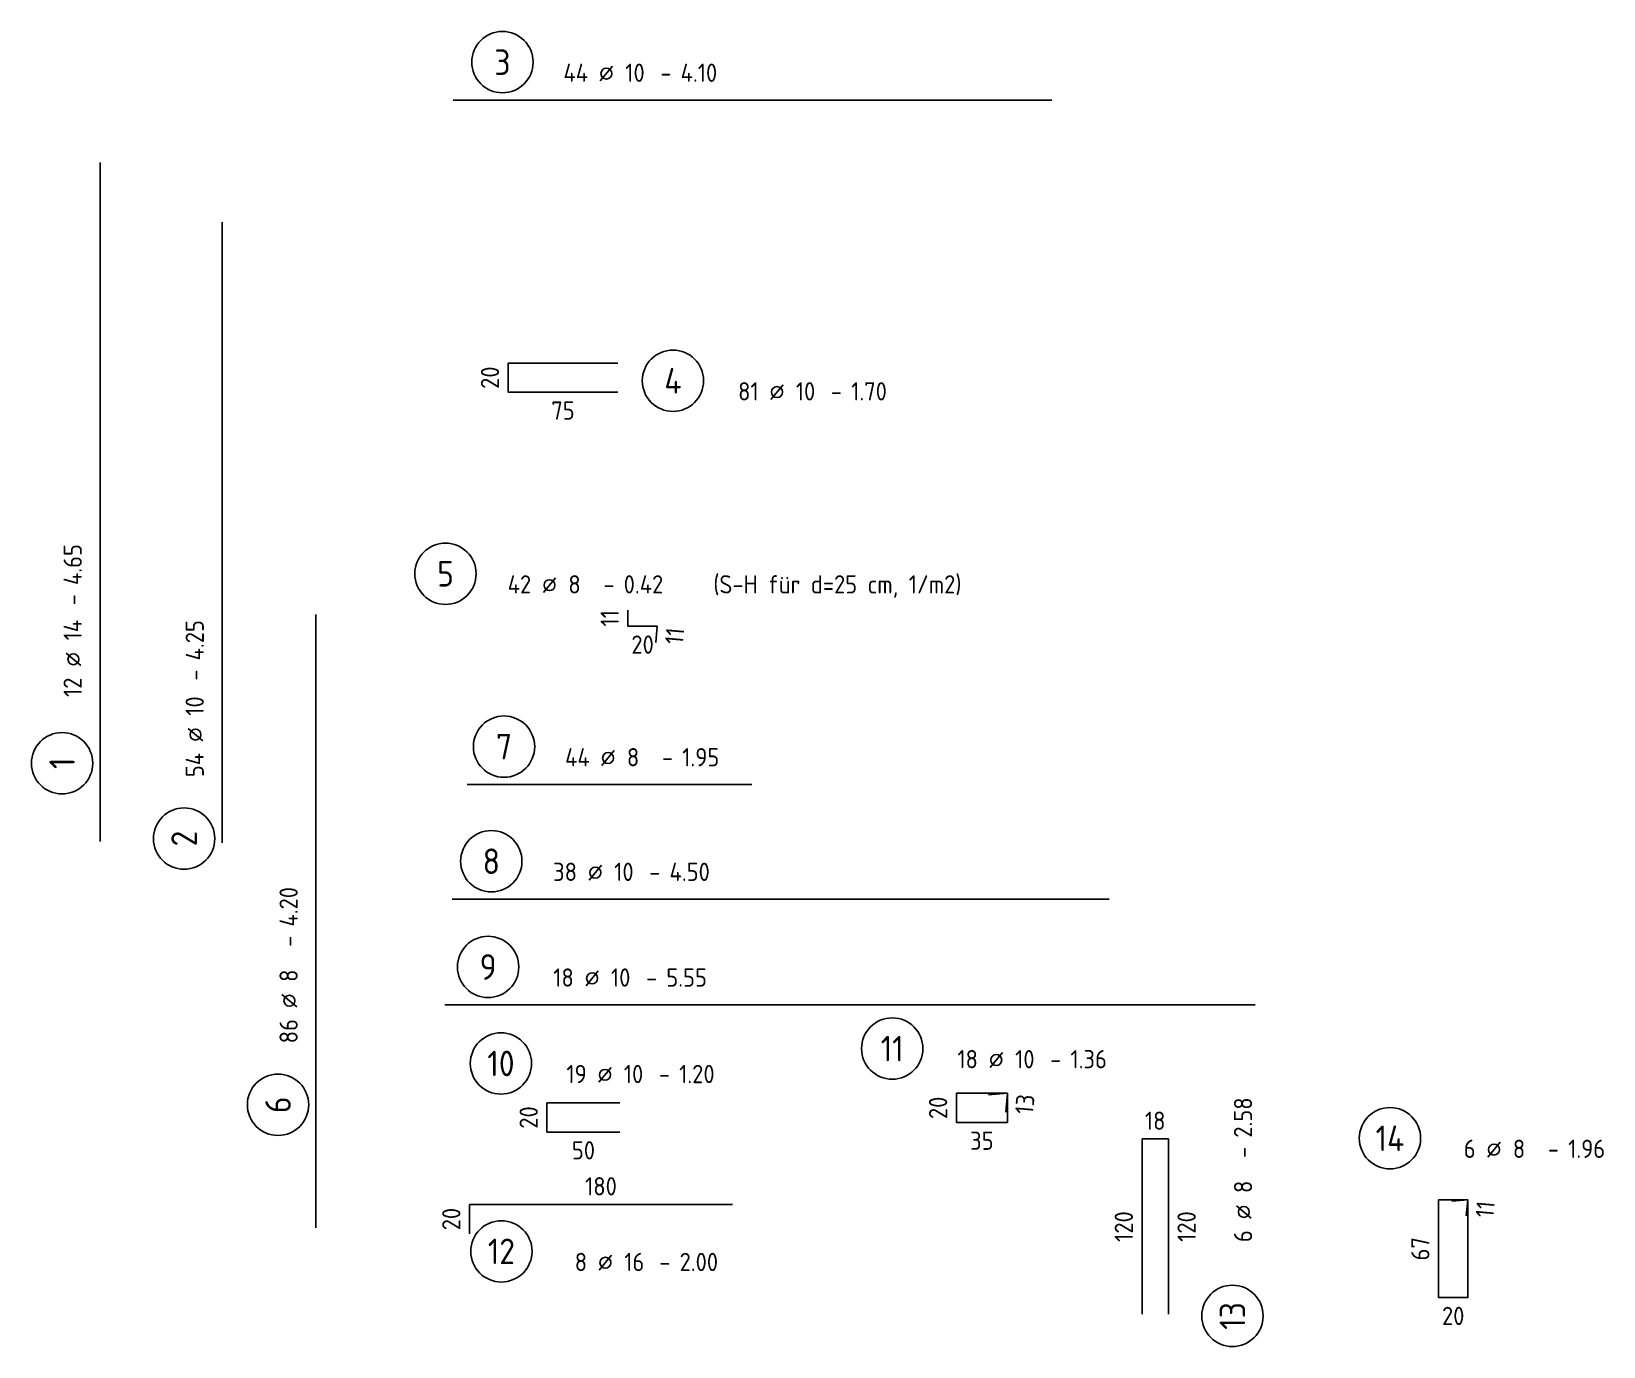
# Model space of a CAD drawing. Extents: x -7.1 to 60.9, y 1.4 to 41.6.
# Drawn here: x 50.16 to 60.92, y 21.35 to 30.35 of the extents above; entities that cross this region are included whole.
import ezdxf
from ezdxf.enums import TextEntityAlignment as Align

# ---------------------------------------------------------------- set-up
doc = ezdxf.new("R2010")
doc.units = 0
doc.header["$LTSCALE"] = 0.5
doc.linetypes.add('AUSGEZOGEN', pattern=[1000.01, 1000, 0.01])
doc.layers.add('RND', color=7, linetype='Continuous')
doc.styles.add('txt', font='isocp.shx')

msp = doc.modelspace()

# ---------------------------------------------------------------- texts
at = {"layer": 'RND', "color": 7, "linetype": 'AUSGEZOGEN', "style": 'txt'}
for s, rotation, p in [('20', 90, (53.298, 27.982)), ('11', 90, (54.118, 26.334)), ('11', 85, (54.563, 26.213)), ('20', 90, (56.367, 22.981)), ('13', 84.9999, (56.961, 23.006)), ('20', 90, (53.563, 22.915)), ('11', 84.9999, (60.114, 22.286)), ('20', 90, (53.033, 22.219)), ('120', 90, (57.639, 22.168)), ('120', 90, (58.069, 22.168)), ('67', 90, (59.67, 22.016))]:
    msp.add_text(s, height=0.125, rotation=rotation, dxfattribs=at).set_placement(p, align=Align.MIDDLE)
for s, p in [('75', (53.798, 27.757)), ('20', (54.343, 26.154)), ('18', (57.854, 22.893)), ('50', (53.938, 22.69)), ('35', (56.667, 22.756)), ('180', (54.058, 22.444)), ('20', (59.895, 21.556))]:
    msp.add_text(s, height=0.125, dxfattribs=at).set_placement(p, align=Align.MIDDLE)

# ---------------------------------------------------------------- blocks, each defined once
blk = doc.blocks.new('RND_AUSZ')
at = {"layer": 'RND', "color": 7, "linetype": 'Continuous'}
blk.add_line((1.341, 0.262), (1.509, 0.466), dxfattribs=at)
at = {"layer": 'RND', "color": 1, "linetype": 'Continuous'}
blk.add_circle((0, 0.52), 0.42, dxfattribs=at)
at = {"layer": 'RND', "color": 7, "linetype": 'Continuous'}
blk.add_circle((1.425, 0.364), 0.075, dxfattribs=at)
at = {"layer": 'RND', "color": 7, "linetype": 'Continuous', "style": 'txt'}
blk.add_text('-', height=0.25, dxfattribs=at).set_placement((2.163, 0.25))
at = {"layer": 'RND', "color": 1, "linetype": 'Continuous', "style": 'txt'}
blk.add_attdef('POS', text='', height=0.35, dxfattribs=at).set_placement((0, 0.52), align=Align.MIDDLE)
at = {"layer": 'RND', "color": 7, "linetype": 'Continuous', "style": 'txt'}
for tag, p in [('WIEOFT', (-0.536, 0.25)), ('STK', (1.174, 0.25))]:
    blk.add_attdef(tag, text='', height=0.25, dxfattribs=at).set_placement(p, align=Align.RIGHT)
for tag, p in [('DS', (1.683, 0.25)), ('LANG', (2.441, 0.25)), ('TEXT', (3.669, 0.25))]:
    blk.add_attdef(tag, p, '', height=0.25, dxfattribs=at)

# ---------------------------------------------------------------- linework, layer by layer
at = {"layer": 'RND', "color": 1, "linetype": 'AUSGEZOGEN'}
for points in [[(53.045, 29.883), (57.145, 29.883)], [(50.627, 24.805), (50.627, 29.455)], [(51.463, 24.796), (51.463, 29.046)], [(54.173, 28.082), (53.423, 28.082), (53.423, 27.882), (54.173, 27.882)], [(54.243, 26.389), (54.243, 26.279), (54.443, 26.279), (54.434, 26.169)], [(52.106, 22.16), (52.106, 26.36)], [(53.142, 25.195), (55.092, 25.195)], [(53.038, 24.41), (57.538, 24.41)], [(52.988, 23.686), (58.538, 23.686)], [(56.831, 22.952), (56.842, 23.081), (56.492, 23.081), (56.492, 22.881), (56.842, 22.881), (56.842, 23.081), (56.712, 23.07)], [(54.188, 23.015), (53.688, 23.015), (53.688, 22.815), (54.188, 22.815)], [(57.944, 21.568), (57.944, 22.768), (57.764, 22.768), (57.764, 21.568)], [(54.958, 22.319), (53.158, 22.319), (53.158, 22.119)], [(59.985, 22.242), (59.995, 22.351), (59.795, 22.351), (59.795, 21.681), (59.995, 21.681), (59.995, 22.351), (59.885, 22.342)]]:
    msp.add_lwpolyline(points, dxfattribs=at)

# ---------------------------------------------------------------- block references
at = {"layer": 'RND', "color": 1, "linetype": 'AUSGEZOGEN', "xscale": 0.5, "yscale": 0.5, "zscale": 0.5}
msp.add_blockref('RND_AUSZ', (53.383, 29.883), dxfattribs=at).add_auto_attribs({'POS': '3', 'STK': '44', 'DS': '10', 'LANG': '4.10'})
at = {"layer": 'RND', "color": 7, "linetype": 'AUSGEZOGEN', "xscale": 0.5, "yscale": 0.5, "zscale": 0.5}
for p, values in [((54.551, 27.701), {'POS': '4', 'STK': '81', 'DS': '10', 'LANG': '1.70'}), ((52.993, 26.379), {'POS': '5', 'STK': '42', 'DS': '8', 'LANG': '0.42', 'TEXT': '(S-H für d=25 cm, 1/m2)'}), ((53.394, 25.195), {'POS': '7', 'STK': '44', 'DS': '8', 'LANG': '1.95'}), ((53.307, 24.41), {'POS': '8', 'STK': '38', 'DS': '10', 'LANG': '4.50'}), ((53.285, 23.686), {'POS': '9', 'STK': '18', 'DS': '10', 'LANG': '5.55'}), ((56.053, 23.127), {'POS': '11', 'STK': '18', 'DS': '10', 'LANG': '1.36'}), ((53.373, 23.025), {'POS': '10', 'STK': '19', 'DS': '10', 'LANG': '1.20'}), ((59.462, 22.513), {'POS': '14', 'STK': '6', 'DS': '8', 'LANG': '1.96'}), ((53.376, 21.738), {'POS': '12', 'STK': '8', 'DS': '16', 'LANG': '2.00'})]:
    msp.add_blockref('RND_AUSZ', p, dxfattribs=at).add_auto_attribs(values)
at = {"layer": 'RND', "color": 7, "linetype": 'AUSGEZOGEN', "xscale": 0.5, "yscale": 0.5, "zscale": 0.5, "rotation": 90}
for p, values in [((50.627, 25.341), {'POS': '1', 'STK': '12', 'DS': '14', 'LANG': '4.65'}), ((51.463, 24.825), {'POS': '2', 'STK': '54', 'DS': '10', 'LANG': '4.25'}), ((58.643, 21.556), {'POS': '13', 'STK': '6', 'DS': '8', 'LANG': '2.58'})]:
    msp.add_blockref('RND_AUSZ', p, dxfattribs=at).add_auto_attribs(values)
at = {"layer": 'RND', "color": 1, "linetype": 'AUSGEZOGEN', "xscale": 0.5, "yscale": 0.5, "zscale": 0.5, "rotation": 90}
msp.add_blockref('RND_AUSZ', (52.106, 23.002), dxfattribs=at).add_auto_attribs({'POS': '6', 'STK': '86', 'DS': '8', 'LANG': '4.20'})

msp.set_redraw_order([(e.dxf.handle, doc.entitydb.next_handle()) for e in msp.query("TEXT MTEXT ATTDEF DIMENSION ARC_DIMENSION")])  # texts and dimensions are drawn at this point

doc.saveas('drawing.dxf')
